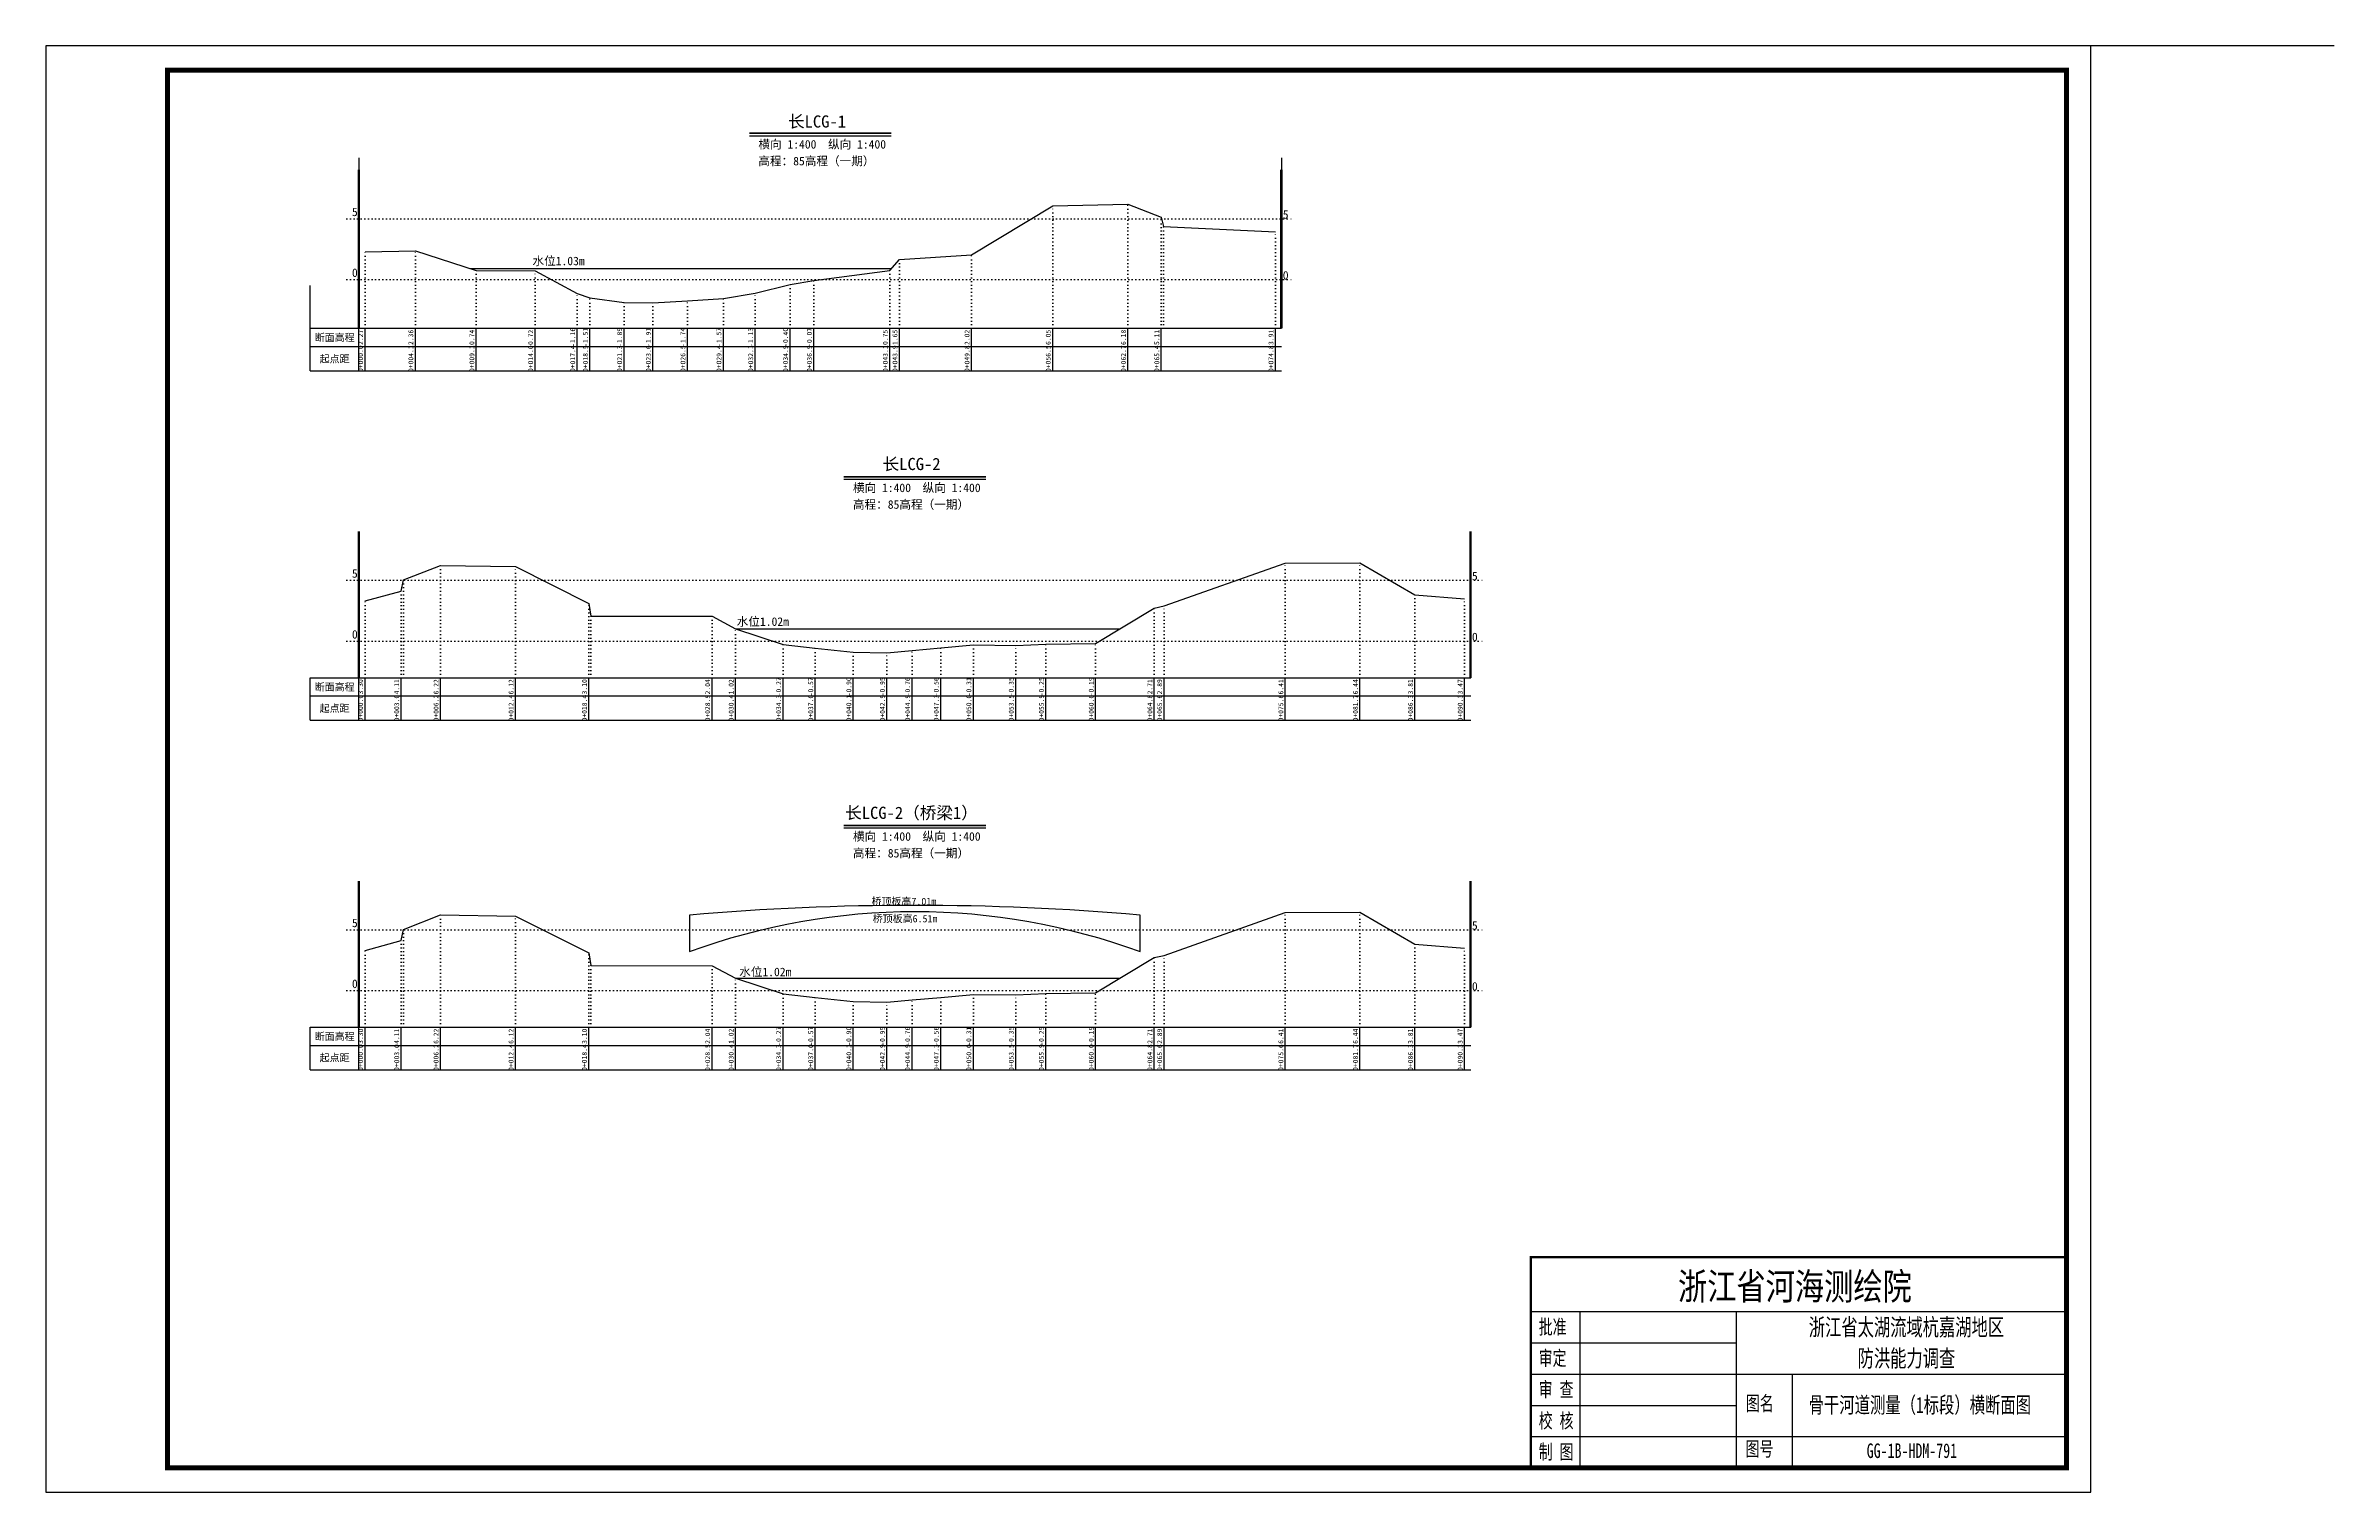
# Model space of a CAD drawing. Header units: millimetres. Extents: x 518574 to 520874, y 3371901 to 3372198.
# Drawn here: x 518574.4 to 519044.4, y 3371900.9 to 3372197.9 of the extents above; entities that cross this region are included whole.
import ezdxf
from ezdxf.enums import TextEntityAlignment as Align

# ---------------------------------------------------------------- set-up
doc = ezdxf.new("R2010")
doc.units = ezdxf.units.MM
doc.header["$LTSCALE"] = 0.4
doc.header["$MEASUREMENT"] = 0
doc.linetypes.add('X4', pattern=[1.6, 0, -1.6])
for name, color, linetype in [('DMX', 1, 'Continuous'), ('TEXT', 7, 'Continuous'), ('zdm1', 5, 'Continuous'), ('ZDMT5', 3, 'Continuous'), ('图框', 7, 'Continuous'), ('断面名称', 5, 'Continuous'), ('桥梁', 7, 'Continuous'), ('比例尺', 3, 'Continuous'), ('水位', 4, 'Continuous')]:
    doc.layers.add(name, color=color, linetype=linetype)
doc.styles.add('HDM', font='fangsong_GB2312.ttf')
doc.styles.add('tk2', font='', dxfattribs={"width": 0.8})
doc.styles.get('tk2').set_extended_font_data('SimSun')

msp = doc.modelspace()

# ---------------------------------------------------------------- linework, layer by layer
at = {"lineweight": 100, "const_width": 0.5}
msp.add_lwpolyline([(518989.36, 3371949.15), (518879.36, 3371949.15), (518879.36, 3371905.87), (518989.36, 3371905.87), (518989.36, 3371949.15)], dxfattribs=at)
at = {"linetype": 'Continuous', "elevation": 0}
msp.add_lwpolyline([(518879.36, 3371937.95), (518879.36, 3371905.87)], dxfattribs=at)
at = {"layer": 'DMX', "linetype": 'Continuous', "flags": 128}
for points in [[(518639.93, 3372155.55), (518650.26, 3372155.77), (518662.78, 3372151.73), (518674.86, 3372151.68), (518683.51, 3372146.98), (518686.11, 3372146.1), (518693.13, 3372145.15), (518699.03, 3372145.1), (518706.13, 3372145.53), (518713.53, 3372145.95), (518720.06, 3372147.05), (518727.21, 3372148.88), (518732.11, 3372149.7), (518747.68, 3372151.75), (518749.68, 3372154), (518764.48, 3372154.93), (518764.48, 3372154.93), (518781.16, 3372165), (518796.61, 3372165.33), (518803.46, 3372162.65), (518803.88, 3372160.73), (518826.91, 3372159.65)], [(518639.93, 3372083.88), (518647.36, 3372085.9), (518647.83, 3372088.18), (518655.43, 3372091.18), (518670.83, 3372090.93), (518685.91, 3372083.38), (518686.28, 3372080.78), (518711.21, 3372080.73), (518716.03, 3372078.18), (518725.78, 3372074.95), (518725.78, 3372074.95), (518732.38, 3372074.2), (518740.21, 3372073.38), (518747.11, 3372073.25), (518752.28, 3372073.73), (518758.16, 3372074.23), (518764.86, 3372074.85), (518773.56, 3372074.75), (518779.76, 3372075), (518789.98, 3372075.15), (518802.03, 3372082.4), (518804.03, 3372082.86), (518828.93, 3372091.66), (518844.26, 3372091.73), (518855.56, 3372085.16), (518865.76, 3372084.31)], [(518639.93, 3372012.13), (518647.36, 3372014.15), (518647.83, 3372016.43), (518655.43, 3372019.43), (518670.83, 3372019.18), (518685.91, 3372011.63), (518686.28, 3372009.03), (518711.21, 3372008.98), (518716.03, 3372006.43), (518725.78, 3372003.2), (518725.78, 3372003.2), (518732.38, 3372002.45), (518740.21, 3372001.63), (518747.11, 3372001.5), (518752.28, 3372001.98), (518758.16, 3372002.48), (518764.86, 3372003.1), (518773.56, 3372003), (518779.76, 3372003.25), (518789.98, 3372003.4), (518802.03, 3372010.65), (518804.03, 3372011.11), (518828.93, 3372019.91), (518844.26, 3372019.98), (518855.56, 3372013.41), (518865.76, 3372012.56)]]:
    msp.add_lwpolyline(points, dxfattribs=at)
at = {"layer": 'TEXT', "color": 0}
for p, q in [((518879.36, 3371937.95, 0), (518989.36, 3371937.95, 0)), ((518889.44, 3371937.95, 0), (518889.44, 3371912.29, 0)), ((518921.52, 3371937.95, 0), (518921.52, 3371912.29, 0)), ((518879.36, 3371931.54, 0), (518921.52, 3371931.54, 0)), ((518879.36, 3371925.12, 0), (518921.52, 3371925.12, 0)), ((518921.52, 3371925.12, 0), (518989.36, 3371925.12, 0)), ((518933.01, 3371925.12, 0), (518933.01, 3371905.87, 0)), ((518879.36, 3371918.7, 0), (518921.52, 3371918.7, 0)), ((518879.36, 3371912.29, 0), (518989.36, 3371912.29, 0)), ((518889.44, 3371912.29, 0), (518889.44, 3371905.87, 0)), ((518921.52, 3371912.29, 0), (518921.52, 3371905.87, 0))]:
    msp.add_line(p, q, dxfattribs=at)
at = {"layer": 'zdm1', "linetype": 'Continuous'}
for p, q in [((518638.56, 3372139.87), (518638.56, 3372172.37)), ((518638.81, 3372139.87), (518638.81, 3372172.37)), ((518828.03, 3372139.87), (518828.03, 3372172.37)), ((518828.28, 3372139.87), (518828.28, 3372172.37)), ((518628.68, 3372131.12), (518628.68, 3372148.62)), ((518628.68, 3372131.12), (518628.68, 3372139.87)), ((518628.68, 3372139.87), (518639.93, 3372139.87)), ((518638.68, 3372131.12), (518638.68, 3372139.87)), ((518639.93, 3372139.87), (518828.16, 3372139.87)), ((518628.68, 3372136.12), (518828.16, 3372136.12)), ((518628.68, 3372131.12), (518749.13, 3372131.12)), ((518628.68, 3372131.12), (518828.16, 3372131.12)), ((518638.56, 3372068.12), (518638.56, 3372098.12)), ((518638.81, 3372068.12), (518638.81, 3372098.12)), ((518866.88, 3372068.12), (518866.88, 3372098.12)), ((518867.13, 3372068.12), (518867.13, 3372098.12)), ((518628.68, 3372059.37), (518628.68, 3372068.12)), ((518628.68, 3372068.12), (518639.93, 3372068.12)), ((518638.68, 3372059.37), (518638.68, 3372068.12)), ((518639.93, 3372068.12), (518867.01, 3372068.12)), ((518628.68, 3372064.37), (518867.01, 3372064.37)), ((518628.68, 3372059.37), (518759.41, 3372059.37)), ((518628.68, 3372059.37), (518867.01, 3372059.37)), ((518638.56, 3371996.37), (518638.56, 3372026.37)), ((518638.81, 3371996.37), (518638.81, 3372026.37)), ((518866.88, 3371996.37), (518866.88, 3372026.37)), ((518867.13, 3371996.37), (518867.13, 3372026.37)), ((518628.68, 3371996.37), (518639.93, 3371996.37)), ((518628.68, 3371987.62), (518628.68, 3371996.37)), ((518638.68, 3371987.62), (518638.68, 3371996.37)), ((518639.93, 3371996.37), (518867.01, 3371996.37)), ((518628.68, 3371992.62), (518867.01, 3371992.62)), ((518628.68, 3371987.62), (518706.86, 3371987.62)), ((518628.68, 3371987.62), (518867.01, 3371987.62))]:
    msp.add_line(p, q, dxfattribs=at)
at = {"layer": 'zdm1', "linetype": 'X4'}
for p, q in [((518636.18, 3372162.37), (518830.66, 3372162.37)), ((518636.18, 3372149.87), (518830.66, 3372149.87)), ((518636.18, 3372088.12), (518869.51, 3372088.12)), ((518636.18, 3372075.62), (518869.51, 3372075.62)), ((518636.18, 3372016.37), (518869.51, 3372016.37)), ((518636.18, 3372003.87), (518869.51, 3372003.87))]:
    msp.add_line(p, q, dxfattribs=at)
at = {"layer": 'zdm1', "linetype": 'Continuous', "flags": 128}
for points in [[(518638.68, 3372172.37, 0.25, 0.25, 0), (518638.68, 3372174.87, 0.25, 0.25, 0)], [(518828.16, 3372172.37, 0.25, 0.25, 0), (518828.16, 3372174.87, 0.25, 0.25, 0)], [(518638.68, 3372167.37, 0.25, 0.25, 0), (518638.68, 3372169.87, 0.25, 0.25, 0)], [(518828.16, 3372167.37, 0.25, 0.25, 0), (518828.16, 3372169.87, 0.25, 0.25, 0)], [(518638.68, 3372162.37, 0.25, 0.25, 0), (518638.68, 3372164.87, 0.25, 0.25, 0)], [(518828.16, 3372162.37, 0.25, 0.25, 0), (518828.16, 3372164.87, 0.25, 0.25, 0)], [(518638.68, 3372157.37, 0.25, 0.25, 0), (518638.68, 3372159.87, 0.25, 0.25, 0)], [(518828.16, 3372157.37, 0.25, 0.25, 0), (518828.16, 3372159.87, 0.25, 0.25, 0)], [(518638.68, 3372152.37, 0.25, 0.25, 0), (518638.68, 3372154.87, 0.25, 0.25, 0)], [(518828.16, 3372152.37, 0.25, 0.25, 0), (518828.16, 3372154.87, 0.25, 0.25, 0)], [(518638.68, 3372147.37, 0.25, 0.25, 0), (518638.68, 3372149.87, 0.25, 0.25, 0)], [(518828.16, 3372147.37, 0.25, 0.25, 0), (518828.16, 3372149.87, 0.25, 0.25, 0)], [(518638.68, 3372142.37, 0.25, 0.25, 0), (518638.68, 3372144.87, 0.25, 0.25, 0)], [(518828.16, 3372142.37, 0.25, 0.25, 0), (518828.16, 3372144.87, 0.25, 0.25, 0)], [(518638.68, 3372095.62, 0.25, 0.25, 0), (518638.68, 3372098.12, 0.25, 0.25, 0)], [(518867.01, 3372095.62, 0.25, 0.25, 0), (518867.01, 3372098.12, 0.25, 0.25, 0)], [(518638.68, 3372090.62, 0.25, 0.25, 0), (518638.68, 3372093.12, 0.25, 0.25, 0)], [(518867.01, 3372090.62, 0.25, 0.25, 0), (518867.01, 3372093.12, 0.25, 0.25, 0)], [(518638.68, 3372085.62, 0.25, 0.25, 0), (518638.68, 3372088.12, 0.25, 0.25, 0)], [(518867.01, 3372085.62, 0.25, 0.25, 0), (518867.01, 3372088.12, 0.25, 0.25, 0)], [(518638.68, 3372080.62, 0.25, 0.25, 0), (518638.68, 3372083.12, 0.25, 0.25, 0)], [(518867.01, 3372080.62, 0.25, 0.25, 0), (518867.01, 3372083.12, 0.25, 0.25, 0)], [(518638.68, 3372075.62, 0.25, 0.25, 0), (518638.68, 3372078.12, 0.25, 0.25, 0)], [(518867.01, 3372075.62, 0.25, 0.25, 0), (518867.01, 3372078.12, 0.25, 0.25, 0)], [(518638.68, 3372070.62, 0.25, 0.25, 0), (518638.68, 3372073.12, 0.25, 0.25, 0)], [(518867.01, 3372070.62, 0.25, 0.25, 0), (518867.01, 3372073.12, 0.25, 0.25, 0)], [(518638.68, 3372023.87, 0.25, 0.25, 0), (518638.68, 3372026.37, 0.25, 0.25, 0)], [(518867.01, 3372023.87, 0.25, 0.25, 0), (518867.01, 3372026.37, 0.25, 0.25, 0)], [(518638.68, 3372018.87, 0.25, 0.25, 0), (518638.68, 3372021.37, 0.25, 0.25, 0)], [(518867.01, 3372018.87, 0.25, 0.25, 0), (518867.01, 3372021.37, 0.25, 0.25, 0)], [(518638.68, 3372013.87, 0.25, 0.25, 0), (518638.68, 3372016.37, 0.25, 0.25, 0)], [(518867.01, 3372013.87, 0.25, 0.25, 0), (518867.01, 3372016.37, 0.25, 0.25, 0)], [(518638.68, 3372008.87, 0.25, 0.25, 0), (518638.68, 3372011.37, 0.25, 0.25, 0)], [(518867.01, 3372008.87, 0.25, 0.25, 0), (518867.01, 3372011.37, 0.25, 0.25, 0)], [(518638.68, 3372003.87, 0.25, 0.25, 0), (518638.68, 3372006.37, 0.25, 0.25, 0)], [(518867.01, 3372003.87, 0.25, 0.25, 0), (518867.01, 3372006.37, 0.25, 0.25, 0)], [(518638.68, 3371998.87, 0.25, 0.25, 0), (518638.68, 3372001.37, 0.25, 0.25, 0)], [(518867.01, 3371998.87, 0.25, 0.25, 0), (518867.01, 3372001.37, 0.25, 0.25, 0)]]:
    msp.add_lwpolyline(points, format="xyseb", dxfattribs=at)
at = {"layer": 'ZDMT5', "linetype": 'X4'}
for p, q in [((518781.16, 3372139.87), (518781.16, 3372165)), ((518796.61, 3372139.87), (518796.61, 3372165.33)), ((518803.46, 3372139.87), (518803.46, 3372162.65)), ((518803.88, 3372139.87), (518803.88, 3372160.73)), ((518826.91, 3372139.87), (518826.91, 3372159.65)), ((518639.93, 3372139.87), (518639.93, 3372155.55)), ((518650.26, 3372139.87), (518650.26, 3372155.77)), ((518662.78, 3372139.87), (518662.78, 3372151.73)), ((518674.86, 3372139.87), (518674.86, 3372151.68)), ((518747.68, 3372139.87), (518747.68, 3372151.75)), ((518749.68, 3372139.87), (518749.68, 3372154)), ((518764.48, 3372139.87), (518764.48, 3372154.93)), ((518683.51, 3372139.87), (518683.51, 3372146.98)), ((518720.06, 3372139.87), (518720.06, 3372147.05)), ((518727.21, 3372139.87), (518727.21, 3372148.88)), ((518732.11, 3372139.87), (518732.11, 3372149.7)), ((518686.11, 3372139.87), (518686.11, 3372146.1)), ((518693.13, 3372139.87), (518693.13, 3372145.15)), ((518699.03, 3372139.87), (518699.03, 3372145.1)), ((518706.13, 3372139.87), (518706.13, 3372145.53)), ((518713.53, 3372139.87), (518713.53, 3372145.95)), ((518655.43, 3372068.12), (518655.43, 3372091.18)), ((518670.83, 3372068.12), (518670.83, 3372090.93)), ((518828.93, 3372068.12), (518828.93, 3372091.66)), ((518844.26, 3372068.12), (518844.26, 3372091.73)), ((518647.36, 3372068.12), (518647.36, 3372085.9)), ((518647.83, 3372068.12), (518647.83, 3372088.18)), ((518639.93, 3372068.12), (518639.93, 3372083.88)), ((518685.91, 3372068.12), (518685.91, 3372083.38)), ((518802.03, 3372068.12), (518802.03, 3372082.4)), ((518804.03, 3372068.12), (518804.03, 3372082.86)), ((518855.56, 3372068.12), (518855.56, 3372085.16)), ((518865.76, 3372068.12), (518865.76, 3372084.31)), ((518686.28, 3372068.12), (518686.28, 3372080.78)), ((518711.21, 3372068.12), (518711.21, 3372080.73)), ((518716.03, 3372068.12), (518716.03, 3372078.18)), ((518725.78, 3372068.12), (518725.78, 3372074.95)), ((518732.38, 3372068.12), (518732.38, 3372074.2)), ((518740.21, 3372068.12), (518740.21, 3372073.38)), ((518747.11, 3372068.12), (518747.11, 3372073.25)), ((518752.28, 3372068.12), (518752.28, 3372073.73)), ((518758.16, 3372068.12), (518758.16, 3372074.23)), ((518764.86, 3372068.12), (518764.86, 3372074.85)), ((518773.56, 3372068.12), (518773.56, 3372074.75)), ((518779.76, 3372068.12), (518779.76, 3372075)), ((518789.98, 3372068.12), (518789.98, 3372075.15)), ((518828.93, 3371996.37), (518828.93, 3372019.91)), ((518844.26, 3371996.37), (518844.26, 3372019.98)), ((518647.83, 3371996.37), (518647.83, 3372016.43)), ((518655.43, 3371996.37), (518655.43, 3372019.43)), ((518670.83, 3371996.37), (518670.83, 3372019.18)), ((518639.93, 3371996.37), (518639.93, 3372012.13)), ((518647.36, 3371996.37), (518647.36, 3372014.15)), ((518685.91, 3371996.37), (518685.91, 3372011.63)), ((518802.03, 3371996.37), (518802.03, 3372010.65)), ((518804.03, 3371996.37), (518804.03, 3372011.11)), ((518855.56, 3371996.37), (518855.56, 3372013.41)), ((518865.76, 3371996.37), (518865.76, 3372012.56)), ((518686.28, 3371996.37), (518686.28, 3372009.03)), ((518711.21, 3371996.37), (518711.21, 3372008.98)), ((518716.03, 3371996.37), (518716.03, 3372006.43)), ((518725.78, 3371996.37), (518725.78, 3372003.2)), ((518732.38, 3371996.37), (518732.38, 3372002.45)), ((518740.21, 3371996.37), (518740.21, 3372001.63)), ((518747.11, 3371996.37), (518747.11, 3372001.5)), ((518752.28, 3371996.37), (518752.28, 3372001.98)), ((518758.16, 3371996.37), (518758.16, 3372002.48)), ((518764.86, 3371996.37), (518764.86, 3372003.1)), ((518773.56, 3371996.37), (518773.56, 3372003)), ((518779.76, 3371996.37), (518779.76, 3372003.25)), ((518789.98, 3371996.37), (518789.98, 3372003.4))]:
    msp.add_line(p, q, dxfattribs=at)
at = {"layer": 'ZDMT5', "linetype": 'Continuous'}
for p, q in [((518639.93, 3372131.12), (518639.93, 3372139.87)), ((518650.26, 3372131.12), (518650.26, 3372139.87)), ((518662.78, 3372131.12), (518662.78, 3372139.87)), ((518674.86, 3372131.12), (518674.86, 3372139.87)), ((518683.51, 3372131.12), (518683.51, 3372139.87)), ((518686.11, 3372131.12), (518686.11, 3372139.87)), ((518693.13, 3372131.12), (518693.13, 3372139.87)), ((518699.03, 3372131.12), (518699.03, 3372139.87)), ((518706.13, 3372131.12), (518706.13, 3372139.87)), ((518713.53, 3372131.12), (518713.53, 3372139.87)), ((518720.06, 3372131.12), (518720.06, 3372139.87)), ((518727.21, 3372131.12), (518727.21, 3372139.87)), ((518732.11, 3372131.12), (518732.11, 3372139.87)), ((518747.68, 3372131.12), (518747.68, 3372139.87)), ((518749.68, 3372131.12), (518749.68, 3372139.87)), ((518764.48, 3372131.12), (518764.48, 3372139.87)), ((518781.16, 3372131.12), (518781.16, 3372139.87)), ((518796.61, 3372131.12), (518796.61, 3372139.87)), ((518803.46, 3372131.12), (518803.46, 3372139.87)), ((518826.91, 3372131.12), (518826.91, 3372139.87)), ((518639.93, 3372059.37), (518639.93, 3372068.12)), ((518647.36, 3372059.37), (518647.36, 3372068.12)), ((518655.43, 3372059.37), (518655.43, 3372068.12)), ((518670.83, 3372059.37), (518670.83, 3372068.12)), ((518685.91, 3372059.37), (518685.91, 3372068.12)), ((518711.21, 3372059.37), (518711.21, 3372068.12)), ((518716.03, 3372059.37), (518716.03, 3372068.12)), ((518725.78, 3372059.37), (518725.78, 3372068.12)), ((518732.38, 3372059.37), (518732.38, 3372068.12)), ((518740.21, 3372059.37), (518740.21, 3372068.12)), ((518747.11, 3372059.37), (518747.11, 3372068.12)), ((518752.28, 3372059.37), (518752.28, 3372068.12)), ((518758.16, 3372059.37), (518758.16, 3372068.12)), ((518764.86, 3372059.37), (518764.86, 3372068.12)), ((518773.56, 3372059.37), (518773.56, 3372068.12)), ((518779.76, 3372059.37), (518779.76, 3372068.12)), ((518789.98, 3372059.37), (518789.98, 3372068.12)), ((518802.03, 3372059.37), (518802.03, 3372068.12)), ((518804.03, 3372059.37), (518804.03, 3372068.12)), ((518828.93, 3372059.37), (518828.93, 3372068.12)), ((518844.26, 3372059.37), (518844.26, 3372068.12)), ((518855.56, 3372059.37), (518855.56, 3372068.12)), ((518865.76, 3372059.37), (518865.76, 3372068.12)), ((518639.93, 3371987.62), (518639.93, 3371996.37)), ((518647.36, 3371987.62), (518647.36, 3371996.37)), ((518655.43, 3371987.62), (518655.43, 3371996.37)), ((518670.83, 3371987.62), (518670.83, 3371996.37)), ((518685.91, 3371987.62), (518685.91, 3371996.37)), ((518711.21, 3371987.62), (518711.21, 3371996.37)), ((518716.03, 3371987.62), (518716.03, 3371996.37)), ((518725.78, 3371987.62), (518725.78, 3371996.37)), ((518732.38, 3371987.62), (518732.38, 3371996.37)), ((518740.21, 3371987.62), (518740.21, 3371996.37)), ((518747.11, 3371987.62), (518747.11, 3371996.37)), ((518752.28, 3371987.62), (518752.28, 3371996.37)), ((518758.16, 3371987.62), (518758.16, 3371996.37)), ((518764.86, 3371987.62), (518764.86, 3371996.37)), ((518773.56, 3371987.62), (518773.56, 3371996.37)), ((518779.76, 3371987.62), (518779.76, 3371996.37)), ((518789.98, 3371987.62), (518789.98, 3371996.37)), ((518802.03, 3371987.62), (518802.03, 3371996.37)), ((518804.03, 3371987.62), (518804.03, 3371996.37)), ((518828.93, 3371987.62), (518828.93, 3371996.37)), ((518844.26, 3371987.62), (518844.26, 3371996.37)), ((518855.56, 3371987.62), (518855.56, 3371996.37)), ((518865.76, 3371987.62), (518865.76, 3371996.37))]:
    msp.add_line(p, q, dxfattribs=at)
at = {"layer": '图框', "flags": 128}
msp.add_lwpolyline([(518574.36, 3371900.87), (518994.36, 3371900.87), (518994.36, 3372197.87), (518574.36, 3372197.87)], close=True, dxfattribs=at)
at = {"layer": '图框', "const_width": 1, "flags": 128}
msp.add_lwpolyline([(518599.36, 3371905.87), (518989.36, 3371905.87), (518989.36, 3372192.87), (518599.36, 3372192.87)], close=True, dxfattribs=at)
at = {"layer": '桥梁', "linetype": 'Continuous'}
msp.add_lwpolyline([(518799.09, 3372011.87), (518799.09, 3372019.37, 0.043243), (518706.59, 3372019.37), (518706.59, 3372011.87, -0.178378)], format="xyb", close=True, dxfattribs=at)
at = {"layer": '比例尺', "color": 3, "linetype": 'Continuous', "lineweight": 40}
for p, q in [((518718.86, 3372179.91), (518747.98, 3372179.91)), ((518738.28, 3372109.38), (518767.41, 3372109.38)), ((518738.28, 3372037.79), (518767.41, 3372037.79))]:
    msp.add_line(p, q, dxfattribs=at)
at = {"layer": '比例尺', "color": 3, "linetype": 'Continuous'}
for p, q in [((518718.86, 3372179.41), (518747.98, 3372179.41)), ((518738.28, 3372108.88), (518767.41, 3372108.88)), ((518738.28, 3372037.29), (518767.41, 3372037.29))]:
    msp.add_line(p, q, dxfattribs=at)
at = {"layer": '比例尺', "linetype": 'Continuous'}
msp.add_lwpolyline([(519044.36, 3372197.87), (518994.36, 3372197.87)], dxfattribs=at)
at = {"layer": '水位', "color": 6, "linetype": 'Continuous', "flags": 128}
for points in [[(518661.47, 3372152.15), (518748.04, 3372152.15)], [(518716.03, 3372078.18), (518795.01, 3372078.18)], [(518716.03, 3372006.43), (518795.01, 3372006.43)]]:
    msp.add_lwpolyline(points, dxfattribs=at)

# ---------------------------------------------------------------- texts
at = {"layer": 'TEXT', "color": 7, "ltscale": 8, "style": 'tk2'}
for tag, p, s, height, width in [('浙江省河海测绘院', (518909.58, 3371940.39, 0), '（单位名称）', 5.5, 0.8), ('批准', (518880.97, 3371933.32, 0), '批准', 3, 0.7), ('审定', (518880.97, 3371926.91, 0), '审定', 3, 0.7), ('审 查', (518880.97, 3371920.49, 0), '审 查', 3, 0.7), ('图名', (518923.51, 3371917.62, 0), '审查', 3, 0.7), ('校 核', (518880.97, 3371914.07, 0), '校 核', 3, 0.7), ('制 图', (518880.97, 3371907.66, 0), '制 图', 3, 0.7), ('图号', (518923.46, 3371908.29, 0), '图号', 3, 0.7)]:
    msp.add_attdef(tag, p, s, height=height, dxfattribs=dict(at, width=width))
at = {"layer": 'TEXT', "color": 0, "style": 'tk2', "width": 0.7}
for tag, text, height, p in [('浙江省太湖流域杭嘉湖地区', '浙江省太湖流域杭嘉湖地区', 3.5, (518956.5, 3371934.77, -206.67)), ('防洪能力调查', '防洪能力调查', 3.5, (518956.5, 3371928.38, -206.67)), ('骨干河道测量（1标段）横断面图', '骨干河道测量（1标段）横断面图', 3.3, (518959.25, 3371918.8, -206.67)), ('GG-1B-HDM-791', 'GG-1B-HDM-001', 3, (518957.62, 3371909.4, -206.67))]:
    msp.add_attdef(tag, text=text, height=height, dxfattribs=at).set_placement(p, align=Align.MIDDLE_CENTER)
at = {"layer": 'zdm1', "linetype": 'Continuous', "style": 'HDM'}
for s, p in [('5', (518638.43, 3372162.37)), ('0', (518638.43, 3372149.87)), ('5', (518638.43, 3372088.12)), ('0', (518638.43, 3372075.62)), ('5', (518638.43, 3372016.37)), ('0', (518638.43, 3372003.87))]:
    msp.add_text(s, height=1.75, dxfattribs=at).set_placement(p, align=Align.BOTTOM_RIGHT)
for s, p in [('5', (518828.41, 3372162.37)), ('0', (518828.41, 3372149.87)), ('5', (518867.26, 3372088.12)), ('0', (518867.26, 3372075.62)), ('5', (518867.26, 3372016.37)), ('0', (518867.26, 3372003.87))]:
    msp.add_text(s, height=1.75, dxfattribs=at).set_placement(p)
for s, p in [('断面高程', (518633.68, 3372138)), ('起点距', (518633.68, 3372133.62)), ('断面高程', (518633.68, 3372066.25)), ('起点距', (518633.68, 3372061.87)), ('断面高程', (518633.68, 3371994.5)), ('起点距', (518633.68, 3371990.12))]:
    msp.add_text(s, height=1.5, dxfattribs=at).set_placement(p, align=Align.MIDDLE)
at = {"layer": 'ZDMT5', "linetype": 'Continuous', "style": 'HDM'}
for s, p in [('2.27', (518639.81, 3372138)), ('2.36', (518650.13, 3372138)), ('0.74', (518662.66, 3372138)), ('0.72', (518674.73, 3372138)), ('-1.16', (518683.38, 3372138)), ('-1.51', (518685.98, 3372138)), ('-1.89', (518693.01, 3372138)), ('-1.91', (518698.91, 3372138)), ('-1.74', (518706.01, 3372138)), ('-1.57', (518713.41, 3372138)), ('-1.13', (518719.93, 3372138)), ('-0.40', (518727.08, 3372138)), ('-0.07', (518731.98, 3372138)), ('0.75', (518747.56, 3372138)), ('1.65', (518749.56, 3372138)), ('2.02', (518764.36, 3372138)), ('6.05', (518781.03, 3372138)), ('6.18', (518796.48, 3372138)), ('5.11', (518803.33, 3372138)), ('3.91', (518826.78, 3372138)), ('0+000.0', (518639.81, 3372133.62)), ('0+004.1', (518650.13, 3372133.62)), ('0+009.1', (518662.66, 3372133.62)), ('0+014.0', (518674.73, 3372133.62)), ('0+017.4', (518683.38, 3372133.62)), ('0+018.5', (518685.98, 3372133.62)), ('0+021.3', (518693.01, 3372133.62)), ('0+023.6', (518698.91, 3372133.62)), ('0+026.5', (518706.01, 3372133.62)), ('0+029.4', (518713.41, 3372133.62)), ('0+032.1', (518719.93, 3372133.62)), ('0+034.9', (518727.08, 3372133.62)), ('0+036.9', (518731.98, 3372133.62)), ('0+043.1', (518747.56, 3372133.62)), ('0+043.9', (518749.56, 3372133.62)), ('0+049.8', (518764.36, 3372133.62)), ('0+056.5', (518781.03, 3372133.62)), ('0+062.7', (518796.48, 3372133.62)), ('0+065.4', (518803.33, 3372133.62)), ('0+074.8', (518826.78, 3372133.62)), ('3.30', (518639.81, 3372066.25)), ('4.11', (518647.23, 3372066.25)), ('6.22', (518655.31, 3372066.25)), ('6.12', (518670.71, 3372066.25)), ('3.10', (518685.78, 3372066.25)), ('2.04', (518711.08, 3372066.25)), ('1.02', (518715.91, 3372066.25)), ('-0.27', (518725.66, 3372066.25)), ('-0.57', (518732.26, 3372066.25)), ('-0.90', (518740.08, 3372066.25)), ('-0.95', (518746.98, 3372066.25)), ('-0.76', (518752.16, 3372066.25)), ('-0.56', (518758.03, 3372066.25)), ('-0.31', (518764.73, 3372066.25)), ('-0.35', (518773.43, 3372066.25)), ('-0.25', (518779.63, 3372066.25)), ('-0.19', (518789.86, 3372066.25)), ('2.71', (518801.91, 3372066.25)), ('2.89', (518803.91, 3372066.25)), ('6.41', (518828.81, 3372066.25)), ('6.44', (518844.13, 3372066.25)), ('3.81', (518855.43, 3372066.25)), ('3.47', (518865.63, 3372066.25)), ('0+000.0', (518639.81, 3372061.87)), ('0+003.0', (518647.23, 3372061.87)), ('0+006.2', (518655.31, 3372061.87)), ('0+012.4', (518670.71, 3372061.87)), ('0+018.4', (518685.78, 3372061.87)), ('0+028.5', (518711.08, 3372061.87)), ('0+030.4', (518715.91, 3372061.87)), ('0+034.3', (518725.66, 3372061.87)), ('0+037.0', (518732.26, 3372061.87)), ('0+040.1', (518740.08, 3372061.87)), ('0+042.9', (518746.98, 3372061.87)), ('0+044.9', (518752.16, 3372061.87)), ('0+047.3', (518758.03, 3372061.87)), ('0+050.0', (518764.73, 3372061.87)), ('0+053.5', (518773.43, 3372061.87)), ('0+055.9', (518779.63, 3372061.87)), ('0+060.0', (518789.86, 3372061.87)), ('0+064.8', (518801.91, 3372061.87)), ('0+065.6', (518803.91, 3372061.87)), ('0+075.6', (518828.81, 3372061.87)), ('0+081.7', (518844.13, 3372061.87)), ('0+086.3', (518855.43, 3372061.87)), ('0+090.3', (518865.63, 3372061.87)), ('3.30', (518639.81, 3371994.5)), ('0+000.0', (518639.81, 3371990.12)), ('0+003.0', (518647.23, 3371990.12)), ('4.11', (518647.23, 3371994.5)), ('6.22', (518655.31, 3371994.5)), ('0+006.2', (518655.31, 3371990.12)), ('6.12', (518670.71, 3371994.5)), ('0+012.4', (518670.71, 3371990.12)), ('3.10', (518685.78, 3371994.5)), ('0+018.4', (518685.78, 3371990.12)), ('2.04', (518711.08, 3371994.5)), ('0+028.5', (518711.08, 3371990.12)), ('1.02', (518715.91, 3371994.5)), ('0+030.4', (518715.91, 3371990.12)), ('-0.27', (518725.66, 3371994.5)), ('0+034.3', (518725.66, 3371990.12)), ('-0.57', (518732.26, 3371994.5)), ('0+037.0', (518732.26, 3371990.12)), ('-0.90', (518740.08, 3371994.5)), ('0+040.1', (518740.08, 3371990.12)), ('-0.95', (518746.98, 3371994.5)), ('0+042.9', (518746.98, 3371990.12)), ('-0.76', (518752.16, 3371994.5)), ('0+044.9', (518752.16, 3371990.12)), ('-0.56', (518758.03, 3371994.5)), ('0+047.3', (518758.03, 3371990.12)), ('-0.31', (518764.73, 3371994.5)), ('0+050.0', (518764.73, 3371990.12)), ('-0.35', (518773.43, 3371994.5)), ('0+053.5', (518773.43, 3371990.12)), ('-0.25', (518779.63, 3371994.5)), ('0+055.9', (518779.63, 3371990.12)), ('-0.19', (518789.86, 3371994.5)), ('0+060.0', (518789.86, 3371990.12)), ('2.71', (518801.91, 3371994.5)), ('0+064.8', (518801.91, 3371990.12)), ('2.89', (518803.91, 3371994.5)), ('0+065.6', (518803.91, 3371990.12)), ('6.41', (518828.81, 3371994.5)), ('0+075.6', (518828.81, 3371990.12)), ('6.44', (518844.13, 3371994.5)), ('0+081.7', (518844.13, 3371990.12)), ('3.81', (518855.43, 3371994.5)), ('0+086.3', (518855.43, 3371990.12)), ('3.47', (518865.63, 3371994.5)), ('0+090.3', (518865.63, 3371990.12))]:
    msp.add_text(s, height=1, rotation=90, dxfattribs=at).set_placement(p, align=Align.BOTTOM_CENTER)
at = {"layer": '断面名称', "color": 5, "linetype": 'Continuous', "style": 'HDM'}
for s, p in [('长LCG-1', (518732.75, 3372182.38)), ('长LCG-2', (518752.17, 3372112.05)), ('长LCG-2（桥梁1）', (518752.16, 3372040.43))]:
    msp.add_text(s, height=2.5, dxfattribs=at).set_placement(p, align=Align.MIDDLE)
at = {"layer": '桥梁', "color": 11, "linetype": 'Continuous', "style": 'HDM'}
for s, p in [('桥顶板高7.01m', (518750.6, 3372022.23)), ('桥顶板高6.51m', (518750.84, 3372018.68))]:
    msp.add_text(s, height=1.5, dxfattribs=at).set_placement(p, align=Align.MIDDLE)
at = {"layer": '比例尺', "color": 3, "linetype": 'Continuous', "style": 'HDM'}
for s, p in [('横向 1:400  纵向 1:400', (518746.93, 3372176.24)), ('高程：85高程（一期）', (518744.56, 3372172.8)), ('横向 1:400  纵向 1:400', (518766.35, 3372105.71)), ('高程：85高程（一期）', (518763.99, 3372102.28)), ('横向 1:400  纵向 1:400', (518766.35, 3372034.12)), ('高程：85高程（一期）', (518763.99, 3372030.68))]:
    msp.add_text(s, height=1.75, dxfattribs=at).set_placement(p, align=Align.BOTTOM_RIGHT)
at = {"layer": '水位', "color": 6, "linetype": 'Continuous', "style": 'HDM'}
for s, p in [('水位1.03m', (518679.68, 3372153.75)), ('水位1.02m', (518721.62, 3372079.7)), ('水位1.02m', (518722.13, 3372007.77))]:
    msp.add_text(s, height=1.75, dxfattribs=at).set_placement(p, align=Align.MIDDLE)

doc.saveas('drawing.dxf')
